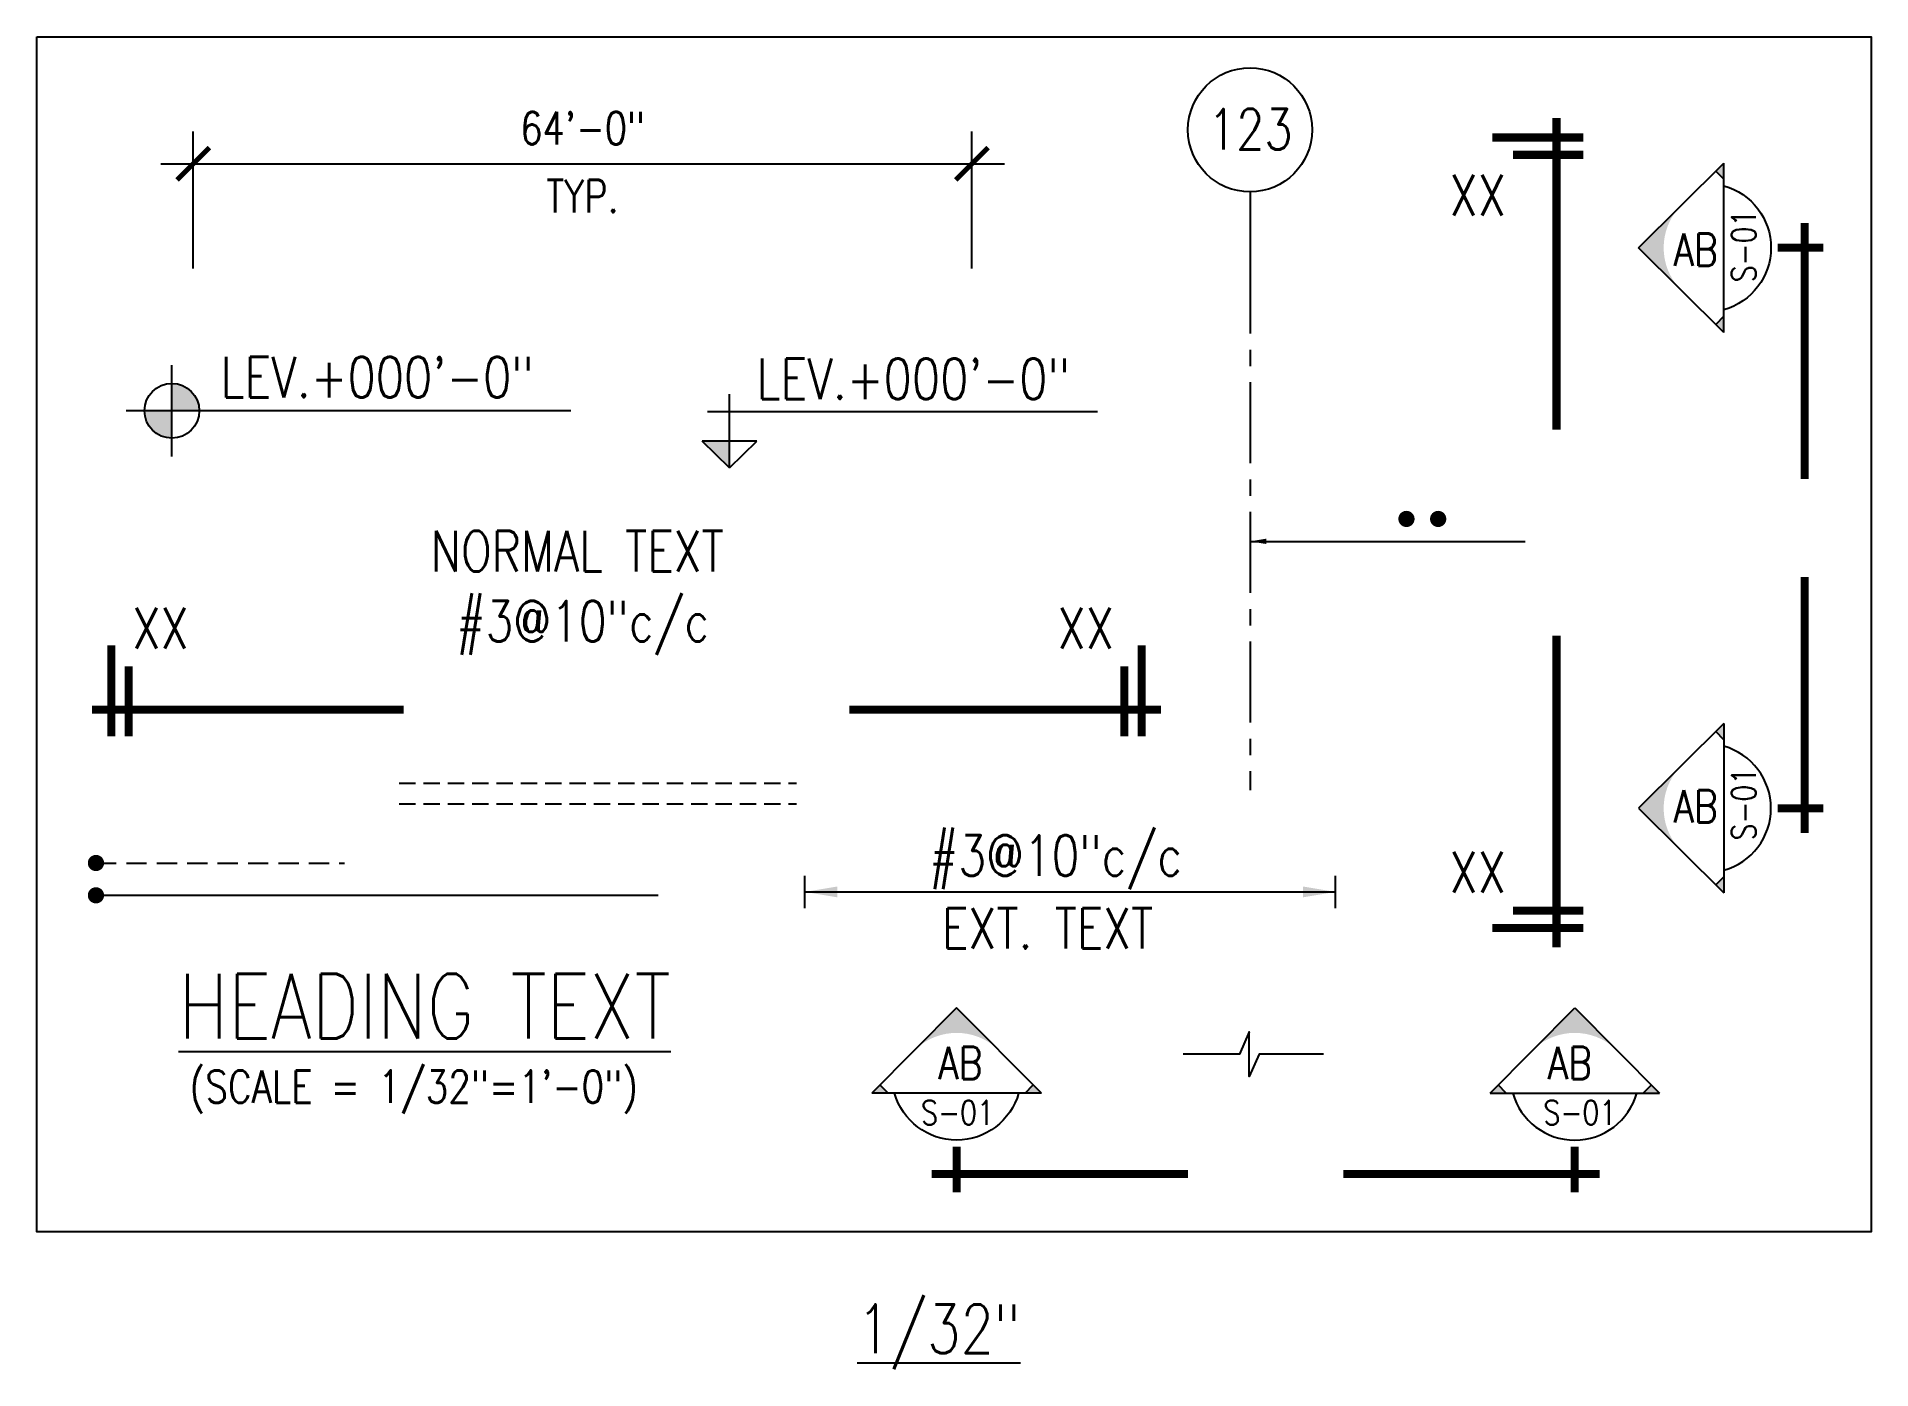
# Model space of a CAD drawing. Header units: inches. Extents: x 17147 to 26472, y -24737 to -16604.
# Drawn here: x 19692 to 21502, y -19292 to -17976 of the extents above; entities that cross this region are included whole.
import ezdxf

# ---------------------------------------------------------------- set-up
doc = ezdxf.new("R2010")
doc.units = ezdxf.units.IN
doc.header["$MEASUREMENT"] = 0
doc.linetypes.add('CENTER', pattern=[2, 1.25, -0.25, 0.25, -0.25])
doc.linetypes.add('HIDDEN', pattern=[0.375, 0.25, -0.125])
for name, color, linetype in [('ARROW', 2, 'Continuous'), ('BEAM', 3, 'HIDDEN'), ('BOTT. BAR', 5, 'Continuous'), ('BREAK', 1, 'Continuous'), ('DIM', 2, 'Continuous'), ('DOT', 2, 'Continuous'), ('Grids', 1, 'CENTER'), ('HEADING', 4, 'Continuous'), ('LEVEL', 2, 'Continuous'), ('SECMARK', 2, 'Continuous'), ('TEXT2', 3, 'Continuous'), ('TEXT3', 4, 'Continuous'), ('TOP BAR', 5, 'HIDDEN')]:
    doc.layers.add(name, color=color, linetype=linetype)
doc.styles.add('DIM 1_1 (A)', font='simplex.shx', dxfattribs={"width": 0.8})
doc.styles.add('DIM 1_16 (A)', font='simplex.shx', dxfattribs={"width": 0.8})
doc.styles.add('DIM 1_32 (A)', font='simplex.shx', dxfattribs={"width": 0.8})
doc.dimstyles.new('DIM 1_16 (A)', dxfattribs={"dimtxt": 16, "dimasz": 16, "dimexe": 16, "dimexo": 16, "dimgap": 8, "dimtad": 1, "dimdec": 0, "dimzin": 3, "dimdsep": 46, "dimlunit": 4, "dimtxsty": 'DIM 1_16 (A)', "dimblk": 'ARCHTICK', "dimcen": 16, "dimdle": 16, "dimclrd": 2, "dimclre": 2, "dimclrt": 3, "dimadec": 0, "dimazin": 2, "dimtfac": 1, "dimtdec": 0, "dimtofl": 0, "dimtmove": 0, "dimatfit": 3, "dimfxl": 0, "dimtolj": 1, "dimtzin": 0, "dimlwd": -1, "dimlwe": -1, "dimarcsym": 0})
doc.dimstyles.new('DIM 1_32 (A)', dxfattribs={"dimtxt": 32, "dimasz": 32, "dimexe": 32, "dimexo": 32, "dimgap": 16, "dimtad": 1, "dimdec": 0, "dimzin": 3, "dimdsep": 46, "dimlunit": 4, "dimtxsty": 'DIM 1_32 (A)', "dimblk": 'ARCHTICK', "dimcen": 32, "dimdle": 32, "dimclrd": 2, "dimclre": 2, "dimclrt": 3, "dimadec": 0, "dimazin": 2, "dimtfac": 1, "dimtdec": 0, "dimtofl": 0, "dimtmove": 0, "dimatfit": 3, "dimfxl": 0, "dimtolj": 1, "dimtzin": 0, "dimlwd": -1, "dimlwe": -1, "dimarcsym": 0})

msp = doc.modelspace()

# ---------------------------------------------------------------- texts
at = {"layer": 'TEXT2', "style": 'DIM 1_32 (A)', "width": 0.8}
for s, p in [('NORMAL TEXT', (20080.37826, -18504.15742)), ('#3@10"c/c', (20105.98486, -18573.25653)), ('#3@10"c/c', (20572.32576, -18804.58177)), ('EXT. TEXT', (20585.00067, -18876.38498))]:
    msp.add_text(s, height=40, dxfattribs=at).set_placement(p)
at = {"layer": 'TEXT3', "style": 'DIM 1_1 (A)', "width": 0.8}
msp.add_text('%%U1/32"', height=48, dxfattribs=at).set_placement((20501.19667, -19275.68036))

# ---------------------------------------------------------------- blocks, each defined once
blk = doc.blocks.new('_ARCHTICK')
at = {"color": 0, "linetype": 'ByBlock', "const_width": 0.15}
blk.add_lwpolyline([(-0.5, -0.5), (0.5, 0.5)], dxfattribs=at)
blk = doc.blocks.new('*D25')
at = {"layer": 'DEFPOINTS', "color": 0, "transparency": 16777216}
for p in [(20614.5, -18101.8), (19846.4, -18237.2), (20614.5, -18237.2)]:
    blk.add_point(p, dxfattribs=at)
at = {"layer": 'DIM', "color": 2, "transparency": 16777216}
for p, q in [((19846.4, -18205.2), (19846.4, -18069.8)), ((20614.5, -18205.2), (20614.5, -18069.8)), ((19814.4, -18101.8), (20646.5, -18101.8))]:
    blk.add_line(p, q, dxfattribs=at)
at = {"layer": 'DIM', "color": 2, "transparency": 16777216, "xscale": 32, "yscale": 32, "zscale": 32, "rotation": 180}
blk.add_blockref('_ARCHTICK', (19846.4, -18101.8), dxfattribs=at)
at = {"layer": 'DIM', "color": 2, "transparency": 16777216, "xscale": 32, "yscale": 32, "zscale": 32}
blk.add_blockref('_ARCHTICK', (20614.5, -18101.8), dxfattribs=at)
at = {"layer": 'DIM', "color": 3, "transparency": 16777216, "char_height": 32, "attachment_point": 5, "style": 'DIM 1_32 (A)'}
for s, insert in [('\\A1;64\'-0"', (20230.4, -18066.7)), ('\\A1;TYP.', (20230.4, -18133.8))]:
    blk.add_mtext(s, dxfattribs=dict(at, insert=insert))
blk = doc.blocks.new('G')
at = {"layer": 'Grids', "color": 2, "linetype": 'Continuous', "ltscale": 1.25}
blk.add_line((0, 0), (0, -1.871), dxfattribs=at)
blk.add_circle((0, 1.914), 1.914, dxfattribs=at)
at = {"layer": 'TEXT3', "style": 'DIM 1_1 (A)', "width": 0.8}
blk.add_attdef('A', (-0.549, 1.345), '', height=1.35, dxfattribs=at)
blk = doc.blocks.new('S1')
at = {"layer": 'SECMARK', "const_width": 0.25}
for points in [[(0, 9.61), (0, 0)], [(-1.976, 9.013), (0.825, 9.013)], [(-1.336, 8.479), (0.825, 8.479)]]:
    blk.add_lwpolyline(points, dxfattribs=at)
at = {"layer": 'TEXT3', "style": 'DIM 1_1 (A)', "width": 0.8}
blk.add_attdef('A', (-2.652, 6.418), '', height=1.5, dxfattribs=at)
blk = doc.blocks.new('LEV.')
at = {"layer": 'LEVEL'}
h = blk.add_hatch(color=2, dxfattribs=at)
h.paths.add_polyline_path([(0, 0), (-0.844, 0, 0.414214), (0, -0.844)])
h.paths.add_polyline_path([(0, 0.844), (0, 0), (0.844, 0, 0.414214)])
for p, q in [((0, -1.406), (0, 1.406)), ((12.294, 0), (-1.406, 0))]:
    blk.add_line(p, q, dxfattribs=at)
blk.add_circle((0, 0), 0.844, dxfattribs=at)
at = {"layer": 'TEXT3', "style": 'DIM 1_1 (A)', "width": 0.8}
blk.add_attdef('A', (5.248, 0.412), '', height=1.25, dxfattribs=at)
blk = doc.blocks.new('LEV.1')
at = {"layer": 'LEVEL'}
blk.add_hatch(color=2, dxfattribs=at).paths.add_polyline_path([(0, -1.74), (0, -0.918), (-0.844, -0.918)])
for p, q in [((-0.678, 0), (11.346, 0)), ((0, -1.74), (0, 0.538)), ((0, -1.74), (-0.844, -0.918)), ((0.844, -0.918), (-0.844, -0.918)), ((0, -1.74), (0.844, -0.918))]:
    blk.add_line(p, q, dxfattribs=at)
at = {"layer": 'TEXT3', "style": 'DIM 1_1 (A)', "width": 0.8}
blk.add_attdef('A', (4.052, 0.397), '', height=1.25, dxfattribs=at)
blk = doc.blocks.new('S(VER)')
at = {"layer": 'SECMARK'}
blk.add_hatch(color=256, dxfattribs=at).paths.add_polyline_path([(7.134, 5.127), (5.879, 3.862, -0.388845), (8.388, 3.862)])
h = blk.add_hatch(color=256, dxfattribs=at)
h.paths.add_polyline_path([(4.77, 2.743), (4.522, 2.493), (5.022, 2.493)])
h.paths.add_polyline_path([(9.746, 2.493), (9.498, 2.743), (9.246, 2.493)])
for p, q in [((4.522, 2.493), (7.134, 5.127)), ((7.134, 5.127), (9.746, 2.493)), ((4.522, 2.493), (9.746, 2.493)), ((5.022, 2.493), (4.77, 2.743)), ((9.246, 2.493), (9.498, 2.743))]:
    blk.add_line(p, q, dxfattribs=at)
at = {"layer": 'SECMARK', "const_width": 0.25}
for points in [[(7.134, 0.839), (7.134, -0.569)], [(7.9, 0), (0, 0)]]:
    blk.add_lwpolyline(points, dxfattribs=at)
at = {"layer": 'SECMARK'}
blk.add_arc((7.134, 3.027), 1.985, 195.6061, 344.3939, dxfattribs=at)
at = {"layer": 'TEXT3', "style": 'DIM 1_1 (A)'}
for tag, p, height, width in [('A', (6.744, 2.923), 1, 0.8), ('B', (6.875, 1.443), 0.75, 0.7)]:
    blk.add_attdef(tag, p, '', height=height, dxfattribs=dict(at, width=width))
blk = doc.blocks.new('HEAD')
at = {"layer": 'HEADING', "style": 'DIM 1_1 (A)', "width": 0.8}
blk.add_attdef('A', (1.004, 0.231), '', height=2, dxfattribs=at)
at = {"layer": 'TEXT2', "style": 'DIM 1_1 (A)', "width": 0.8}
blk.add_attdef('B', (1.35, -1.337), '', height=1, dxfattribs=at)
blk = doc.blocks.new('S (hor)')
at = {"layer": 'SECMARK'}
h = blk.add_hatch(color=256, dxfattribs=at)
h.paths.add_polyline_path([(-2.493, -5.022), (-2.493, -4.522), (-2.743, -4.77)])
h.paths.add_polyline_path([(-2.493, -9.246), (-2.743, -9.498), (-2.493, -9.746)])
blk.add_hatch(color=256, dxfattribs=at).paths.add_polyline_path([(-5.127, -7.134), (-3.862, -5.879, 0.388845), (-3.862, -8.388)])
for p, q in [((-2.493, -4.522), (-5.127, -7.134)), ((-2.493, -4.522), (-2.493, -9.746)), ((-2.493, -5.022), (-2.743, -4.77)), ((-5.127, -7.134), (-2.493, -9.746)), ((-2.493, -9.246), (-2.743, -9.498))]:
    blk.add_line(p, q, dxfattribs=at)
at = {"layer": 'SECMARK', "const_width": 0.25}
for points in [[(0, -7.9), (0, 0)], [(-0.839, -7.134), (0.569, -7.134)]]:
    blk.add_lwpolyline(points, dxfattribs=at)
at = {"layer": 'SECMARK'}
blk.add_arc((-3.027, -7.134), 1.985, 285.6061, 74.3939, dxfattribs=at)
at = {"layer": 'TEXT3', "style": 'DIM 1_1 (A)', "width": 0.8}
blk.add_attdef('A', (-3.713, -7.571), '', height=1, dxfattribs=at)
blk.add_attdef('B', (-1.505, -7.334), '', height=0.75, rotation=90, dxfattribs=at)

# ---------------------------------------------------------------- dimensions: what is measured, and where the dimension line sits
at = {"layer": 'DIM'}
dim = msp.add_linear_dim(base=(20614.50302, -18101.76014), p1=(19846.3872, -18237.17229), p2=(20614.50302, -18237.17229), text='<>\\XTYP.', dimstyle='DIM 1_32 (A)', dxfattribs=at)
dim.commit()
dim.dimension.update_dxf_attribs({"geometry": '*D25', "text_midpoint": (20230.44511, -18101.76014)})

# ---------------------------------------------------------------- linework, layer by layer
msp.add_lwpolyline([(19691.94871, -17976.35684), (21501.61949, -17976.35684), (21501.61949, -19155.96428), (19691.94871, -19155.96428)], close=True)
at = {"layer": 'ARROW', "color": 4}
for p, q in [((20449.64814, -18836.47778), (20449.64814, -18804.47778)), ((20973.00754, -18836.47778), (20973.00754, -18804.47778))]:
    msp.add_line(p, q, dxfattribs=at)
at = {"layer": 'ARROW', "color": 2}
msp.add_line((20449.64814, -18820.47778), (20973.00754, -18820.47778), dxfattribs=at)
for points in [[(20481.64814, -18815.14444), (20481.64814, -18825.81111), (20449.64814, -18820.47778)], [(20941.00754, -18815.14444), (20941.00754, -18825.81111), (20973.00754, -18820.47778)]]:
    msp.add_solid(points, dxfattribs=at)
at = {"layer": 'BEAM', "ltscale": 64}
for p, q in [((20049.53631, -18713.2059), (20441.38006, -18713.2059)), ((20049.53631, -18733.68433), (20441.38006, -18733.68433))]:
    msp.add_line(p, q, dxfattribs=at)
at = {"layer": 'BOTT. BAR'}
msp.add_line((19750.40556, -18823.8395), (20305.03536, -18823.8395), dxfattribs=at)
at = {"layer": 'BOTT. BAR', "const_width": 8}
msp.add_lwpolyline([(19746.40556, -18823.8395, 1), (19754.40556, -18823.8395, 1)], format="xyb", close=True, dxfattribs=at)
at = {"layer": 'BREAK', "linetype": 'Continuous'}
msp.add_lwpolyline([(20961.39325, -18980.66211), (20897.68052, -18980.66211), (20888.08052, -19002.64193), (20888.08052, -18958.68229), (20878.48052, -18980.66211), (20822.73841, -18980.66211)], dxfattribs=at)
at = {"layer": 'DOT', "const_width": 8}
for points in [[(21039.0904, -18452.34348, 1), (21047.0904, -18452.34348, 1)], [(21070.37106, -18452.34348, 1), (21078.37106, -18452.34348, 1)]]:
    msp.add_lwpolyline(points, format="xyb", close=True, dxfattribs=at)
at = {"layer": 'Grids', "ltscale": 64}
msp.add_line((20888.82201, -18189.40855), (20888.82201, -18720.06925), dxfattribs=at)
at = {"layer": 'TOP BAR', "ltscale": 80}
msp.add_line((19750.40556, -18791.94334), (19995.58954, -18791.94334), dxfattribs=at)
at = {"layer": 'TOP BAR', "linetype": 'ByBlock', "const_width": 8}
msp.add_lwpolyline([(19746.40556, -18791.94334, 1), (19754.40556, -18791.94334, 1)], format="xyb", close=True, dxfattribs=at)

# ---------------------------------------------------------------- block references
ref = msp.add_blockref('G', (20888.82201, -18129.55128), dxfattribs=dict(xscale=32, yscale=32, zscale=32))
ref.add_attrib('A', '123', (20847.20558, -18087.72407), dxfattribs={"layer": 'TEXT3', "height": 40, "style": 'DIM 1_32 (A)', "width": 0.8125})
ref = msp.add_blockref('S1', (21191.09671, -18364.26656), dxfattribs=dict(xscale=32, yscale=32, zscale=32))
ref.add_attrib('A', 'XX', (21085.7027, -18152.82071), dxfattribs={"layer": 'TEXT3', "height": 40, "style": 'DIM 1_32 (A)', "width": 0.8125})
ref = msp.add_blockref('S (hor)', (21435.98787, -18412.9643), dxfattribs=dict(xscale=-32, yscale=32, zscale=32, rotation=180))
ref.add_attrib('A', 'AB', (21306.66984, -18202.69175), dxfattribs={"layer": 'TEXT3', "height": 32, "style": 'DIM 1_32 (A)', "width": 0.8125})
ref.add_attrib('B', 'S-01', (21387.81552, -18218.83577), dxfattribs={"layer": 'TEXT3', "height": 24, "rotation": 90, "style": 'DIM 1_32 (A)', "width": 0.8125})
ref = msp.add_blockref('LEV.', (19825.29034, -18345.61183), dxfattribs=dict(xscale=32, yscale=32, zscale=32))
ref.add_attrib('A', 'LEV.+000\'-0"', (19873.19285, -18332.4379), dxfattribs={"layer": 'TEXT3', "height": 40, "style": 'DIM 1_32 (A)', "width": 0.8125})
ref = msp.add_blockref('LEV.1', (20375.22603, -18346.36083), dxfattribs=dict(xscale=32, yscale=32, zscale=32))
ref.add_attrib('A', 'LEV.+000\'-0"', (20402.04294, -18334.10383), dxfattribs={"layer": 'TEXT3', "height": 40, "style": 'DIM 1_32 (A)', "width": 0.8125})
ref = msp.add_blockref('S (hor)', (21435.98787, -18509.67234), dxfattribs=dict(xscale=32, yscale=32, zscale=32))
ref.add_attrib('A', 'AB', (21306.66984, -18751.94488), dxfattribs={"layer": 'TEXT3', "height": 32, "style": 'DIM 1_32 (A)', "width": 0.8125})
ref.add_attrib('B', 'S-01', (21387.81552, -18769.72943), dxfattribs={"layer": 'TEXT3', "height": 24, "rotation": 90, "style": 'DIM 1_32 (A)', "width": 0.8125})
ref = msp.add_blockref('S1', (20053.9113, -18640.48808), dxfattribs=dict(xscale=-32, yscale=32, zscale=32, rotation=90))
ref.add_attrib('A', 'XX', (19786.37247, -18580.24803), dxfattribs={"layer": 'TEXT3', "height": 40, "style": 'DIM 1_32 (A)', "width": 0.8125})
ref = msp.add_blockref('S1', (20493.56668, -18640.48808), dxfattribs=dict(xscale=32, yscale=32, zscale=32, rotation=270))
ref.add_attrib('A', 'XX', (20698.93408, -18580.24803), dxfattribs={"layer": 'TEXT3', "height": 40, "style": 'DIM 1_32 (A)', "width": 0.8125})
ref = msp.add_blockref('S1', (21191.09671, -18567.61607), dxfattribs=dict(xscale=-32, yscale=32, zscale=32, rotation=180))
ref.add_attrib('A', 'XX', (21085.7027, -18820.98348), dxfattribs={"layer": 'TEXT3', "height": 40, "style": 'DIM 1_32 (A)', "width": 0.8125})
ref = msp.add_blockref('HEAD', (19799.5552, -18972.69115), dxfattribs=dict(xscale=32, yscale=32, zscale=32))
ref.add_attrib('A', '%%UHEADING TEXT', (19831.69157, -18965.30293), dxfattribs={"layer": 'HEADING', "height": 64, "style": 'DIM 1_32 (A)', "width": 0.8125})
ref.add_attrib('B', '(SCALE = 1/32"=1\'-0")', (19842.74977, -19028.58233), dxfattribs={"layer": 'TEXT2', "height": 32, "style": 'DIM 1_32 (A)', "width": 0.8125})
ref = msp.add_blockref('S(VER)', (20827.67559, -19098.81671), dxfattribs=dict(xscale=-32, yscale=32, zscale=32))
ref.add_attrib('A', 'AB', (20581.37154, -19005.26639), dxfattribs={"layer": 'TEXT3', "height": 32, "style": 'DIM 1_32 (A)', "width": 0.8125})
ref.add_attrib('B', 'S-01', (20564.33352, -19050.22838), dxfattribs={"layer": 'TEXT3', "height": 24, "style": 'DIM 1_32 (A)', "width": 0.8125})
ref = msp.add_blockref('S(VER)', (20980.80786, -19098.81671), dxfattribs=dict(xscale=32, yscale=32, zscale=32))
ref.add_attrib('A', 'AB', (21182.54048, -19005.26639), dxfattribs={"layer": 'TEXT3', "height": 32, "style": 'DIM 1_32 (A)', "width": 0.8125})
ref.add_attrib('B', 'S-01', (21178.22136, -19050.22838), dxfattribs={"layer": 'TEXT3', "height": 24, "style": 'DIM 1_32 (A)', "width": 0.8125})

msp.set_redraw_order([(e.dxf.handle, doc.entitydb.next_handle()) for e in msp.query("TEXT MTEXT ATTDEF DIMENSION ARC_DIMENSION")])  # texts and dimensions are drawn at this point

# ---------------------------------------------------------------- leaders
at = {"layer": 'DIM'}
msp.add_leader([(20888.82201, -18474.46997), (21160.02828, -18474.46997)], dimstyle='DIM 1_16 (A)', dxfattribs=at)

doc.saveas('drawing.dxf')
